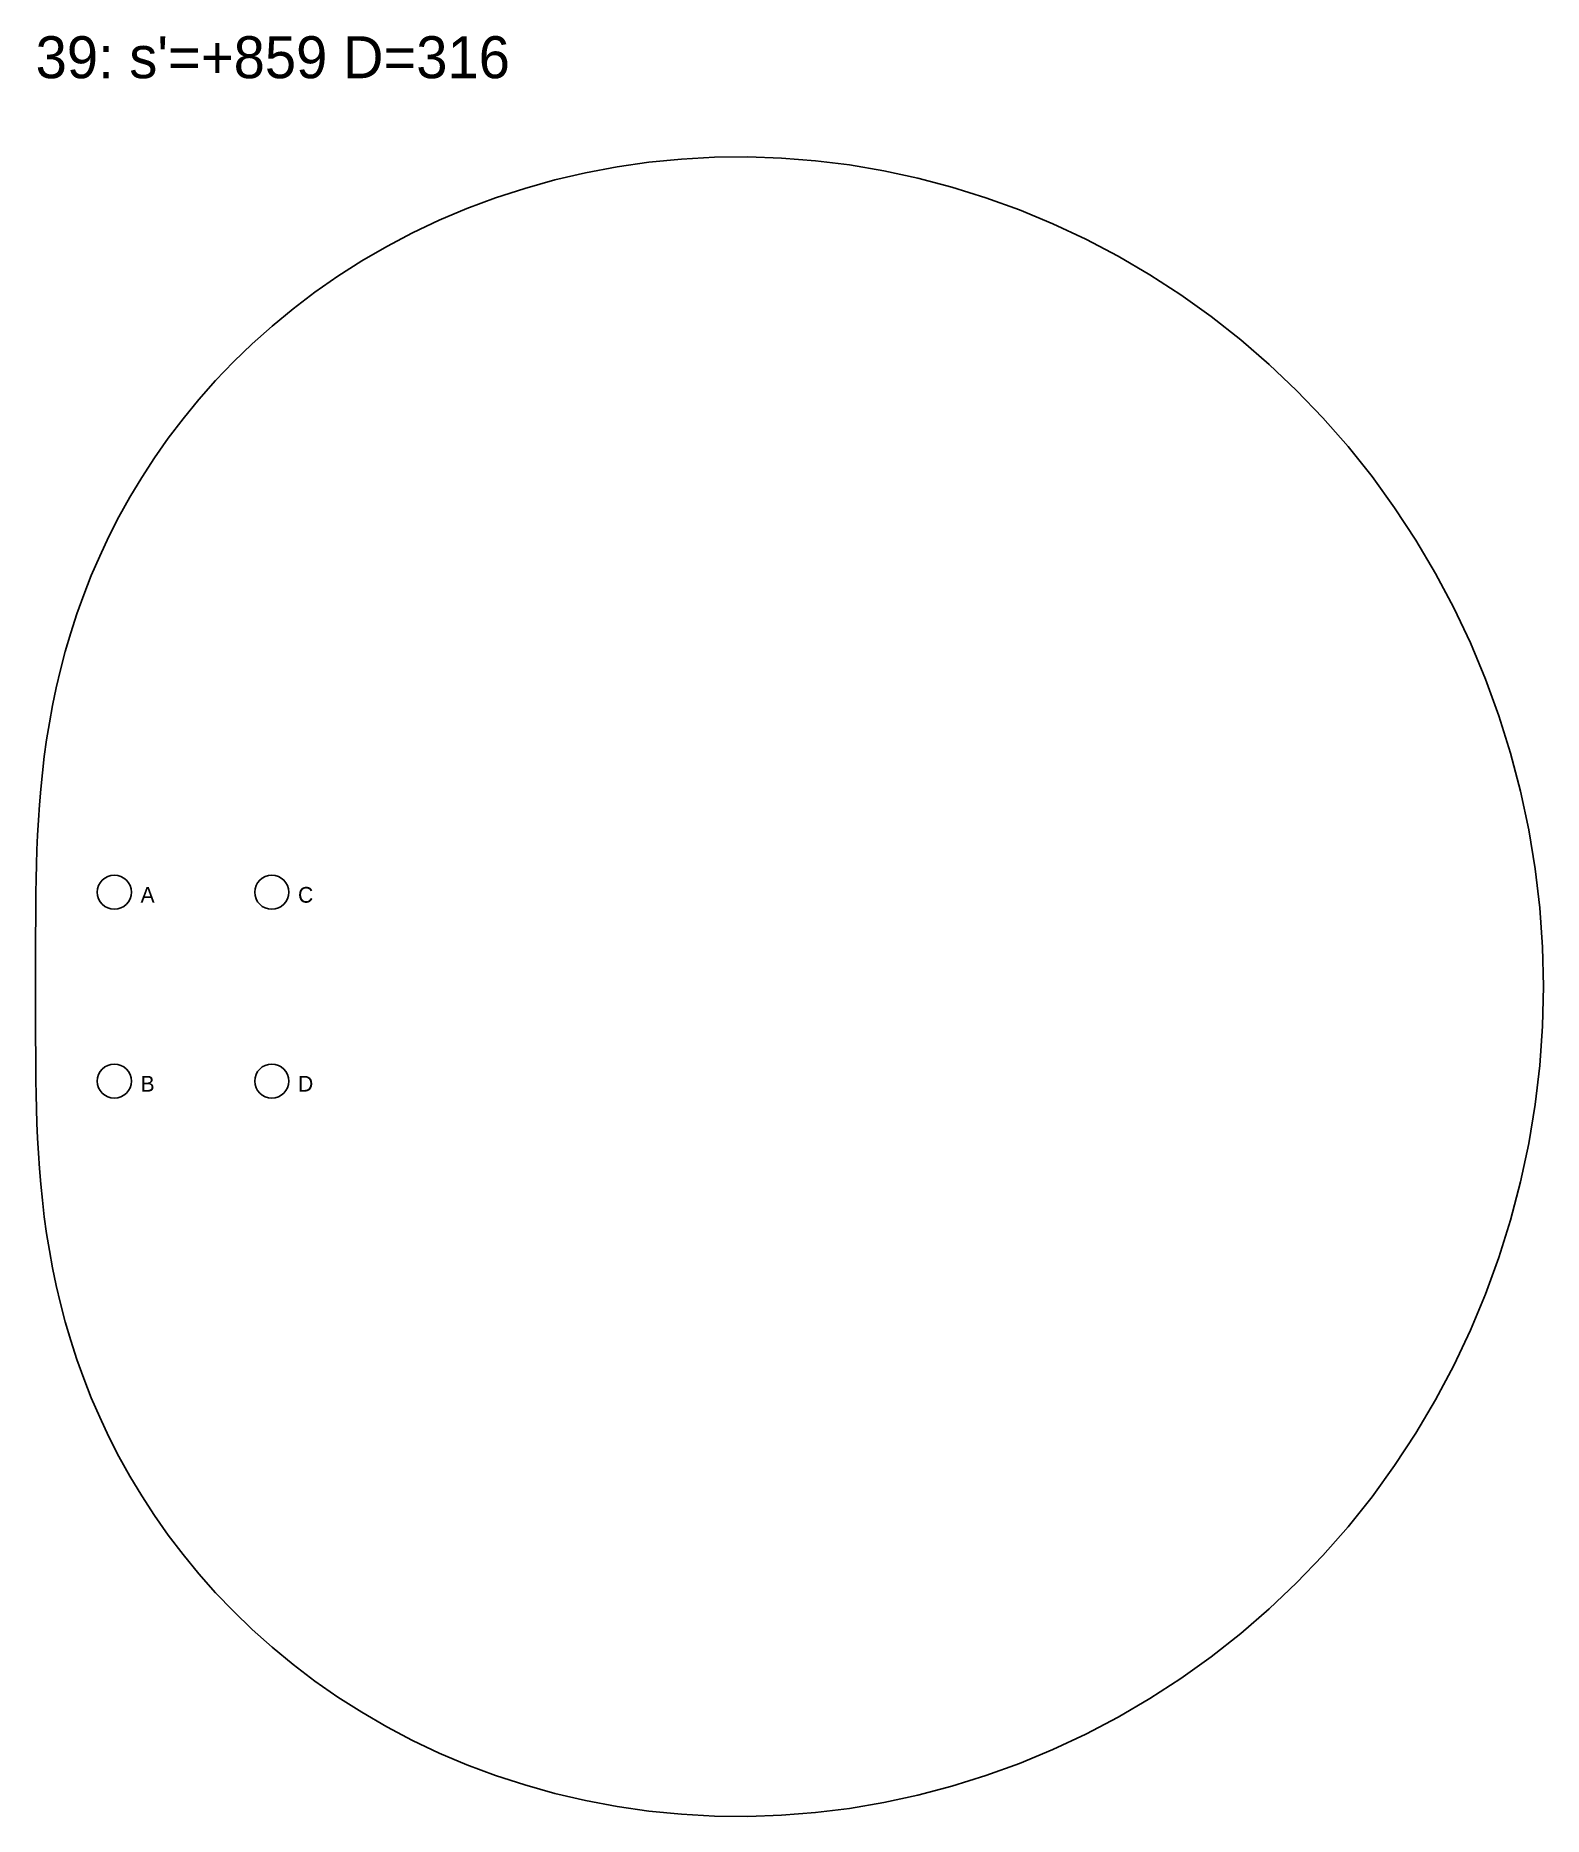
# Model space of a CAD drawing. Header units: millimetres. Extents: x 0 to 2007, y -5243 to 138.
# Drawn here: x 1680 to 1967.3, y -2958.1 to -2618.8 of the extents above; entities that cross this region are included whole.
import ezdxf

# ---------------------------------------------------------------- set-up
doc = ezdxf.new("R2010")
doc.units = ezdxf.units.MM
for name, color, linetype in [('DOWEL', 5, 'CONTINUOUS'), ('SLAB_39', 5, 'CONTINUOUS'), ('TEXT', 1, 'CONTINUOUS')]:
    doc.layers.add(name, color=color, linetype=linetype)

msp = doc.modelspace()

# ---------------------------------------------------------------- texts
at = {"layer": 'DOWEL'}
for s, p in [('A', (1700, -2784)), ('C', (1730, -2784)), ('B', (1700, -2820)), ('D', (1730, -2820))]:
    msp.add_text(s, height=3, dxfattribs=at).set_placement(p)
at = {"layer": 'TEXT'}
msp.add_text("39: s'=+859 D=316", height=8, dxfattribs=at).set_placement((1680, -2626.871))

# ---------------------------------------------------------------- linework, layer by layer
at = {"layer": 'DOWEL'}
for centre in [(1695, -2782), (1725, -2782), (1695, -2818), (1725, -2818)]:
    msp.add_circle(centre, 3.25, dxfattribs=at)
at = {"layer": 'SLAB_39'}
msp.add_lwpolyline([(1967.285, -2800), (1967.11, -2792.482), (1966.585, -2784.982), (1965.713, -2777.519), (1964.496, -2770.111), (1962.937, -2762.775), (1961.041, -2755.529), (1958.815, -2748.391), (1956.264, -2741.377), (1953.396, -2734.504), (1950.221, -2727.788), (1946.747, -2721.245), (1942.985, -2714.889), (1938.946, -2708.733), (1934.642, -2702.793), (1930.085, -2697.079), (1925.29, -2691.605), (1920.269, -2686.38), (1915.038, -2681.416), (1909.611, -2676.721), (1904.004, -2672.303), (1898.233, -2668.171), (1892.313, -2664.329), (1886.261, -2660.784), (1880.094, -2657.539), (1873.828, -2654.598), (1867.479, -2651.964), (1861.066, -2649.638), (1854.603, -2647.619), (1848.109, -2645.908), (1841.598, -2644.502), (1835.087, -2643.4), (1828.592, -2642.597), (1822.128, -2642.089), (1815.709, -2641.871), (1809.351, -2641.937), (1803.067, -2642.28), (1796.871, -2642.892), (1790.775, -2643.765), (1784.791, -2644.89), (1778.93, -2646.258), (1773.204, -2647.857), (1767.621, -2649.678), (1762.191, -2651.71), (1756.922, -2653.94), (1751.821, -2656.358), (1746.896, -2658.95), (1742.151, -2661.705), (1737.591, -2664.611), (1733.221, -2667.654), (1729.044, -2670.822), (1725.061, -2674.103), (1721.274, -2677.483), (1717.685, -2680.952), (1714.292, -2684.496), (1711.094, -2688.103), (1708.09, -2691.763), (1705.278, -2695.463), (1702.654, -2699.193), (1700.215, -2702.942), (1697.955, -2706.701), (1695.871, -2710.461), (1693.956, -2714.211), (1692.204, -2717.944), (1690.609, -2721.652), (1689.164, -2725.329), (1687.863, -2728.967), (1686.696, -2732.561), (1685.657, -2736.106), (1684.738, -2739.598), (1683.931, -2743.033), (1683.228, -2746.409), (1682.62, -2749.722), (1682.099, -2752.972), (1681.658, -2756.157), (1681.289, -2759.278), (1680.984, -2762.335), (1680.736, -2765.329), (1680.537, -2768.262), (1680.381, -2771.136), (1680.261, -2773.954), (1680.172, -2776.72), (1680.108, -2779.437), (1680.063, -2782.109), (1680.034, -2784.741), (1680.017, -2787.339), (1680.007, -2789.907), (1680.002, -2792.452), (1680, -2794.978), (1680, -2797.492), (1680, -2800), (1680, -2802.508), (1680, -2805.022), (1680.002, -2807.548), (1680.007, -2810.093), (1680.017, -2812.661), (1680.034, -2815.259), (1680.063, -2817.891), (1680.108, -2820.563), (1680.172, -2823.28), (1680.261, -2826.046), (1680.381, -2828.864), (1680.537, -2831.738), (1680.736, -2834.671), (1680.984, -2837.665), (1681.289, -2840.722), (1681.658, -2843.843), (1682.099, -2847.028), (1682.62, -2850.278), (1683.228, -2853.591), (1683.931, -2856.967), (1684.738, -2860.402), (1685.657, -2863.894), (1686.696, -2867.439), (1687.863, -2871.033), (1689.164, -2874.671), (1690.609, -2878.348), (1692.204, -2882.056), (1693.956, -2885.789), (1695.871, -2889.539), (1697.955, -2893.299), (1700.215, -2897.058), (1702.654, -2900.807), (1705.278, -2904.537), (1708.09, -2908.237), (1711.094, -2911.897), (1714.292, -2915.504), (1717.685, -2919.048), (1721.274, -2922.517), (1725.061, -2925.897), (1729.044, -2929.178), (1733.221, -2932.346), (1737.591, -2935.389), (1742.151, -2938.295), (1746.896, -2941.05), (1751.821, -2943.642), (1756.922, -2946.06), (1762.191, -2948.29), (1767.621, -2950.322), (1773.204, -2952.143), (1778.93, -2953.742), (1784.791, -2955.11), (1790.775, -2956.235), (1796.871, -2957.108), (1803.067, -2957.72), (1809.351, -2958.063), (1815.709, -2958.129), (1822.128, -2957.911), (1828.592, -2957.403), (1835.087, -2956.6), (1841.598, -2955.498), (1848.109, -2954.092), (1854.603, -2952.381), (1861.066, -2950.362), (1867.479, -2948.036), (1873.828, -2945.402), (1880.094, -2942.461), (1886.261, -2939.216), (1892.313, -2935.671), (1898.233, -2931.829), (1904.004, -2927.697), (1909.611, -2923.279), (1915.038, -2918.584), (1920.269, -2913.62), (1925.29, -2908.395), (1930.085, -2902.921), (1934.642, -2897.207), (1938.946, -2891.267), (1942.985, -2885.111), (1946.747, -2878.755), (1950.221, -2872.212), (1953.396, -2865.496), (1956.264, -2858.623), (1958.815, -2851.609), (1961.041, -2844.471), (1962.937, -2837.225), (1964.496, -2829.889), (1965.713, -2822.481), (1966.585, -2815.018), (1967.11, -2807.518)], close=True, dxfattribs=at)

msp.set_redraw_order([(e.dxf.handle, doc.entitydb.next_handle()) for e in msp.query("TEXT MTEXT ATTDEF DIMENSION ARC_DIMENSION")])  # texts and dimensions are drawn at this point

doc.saveas('drawing.dxf')
